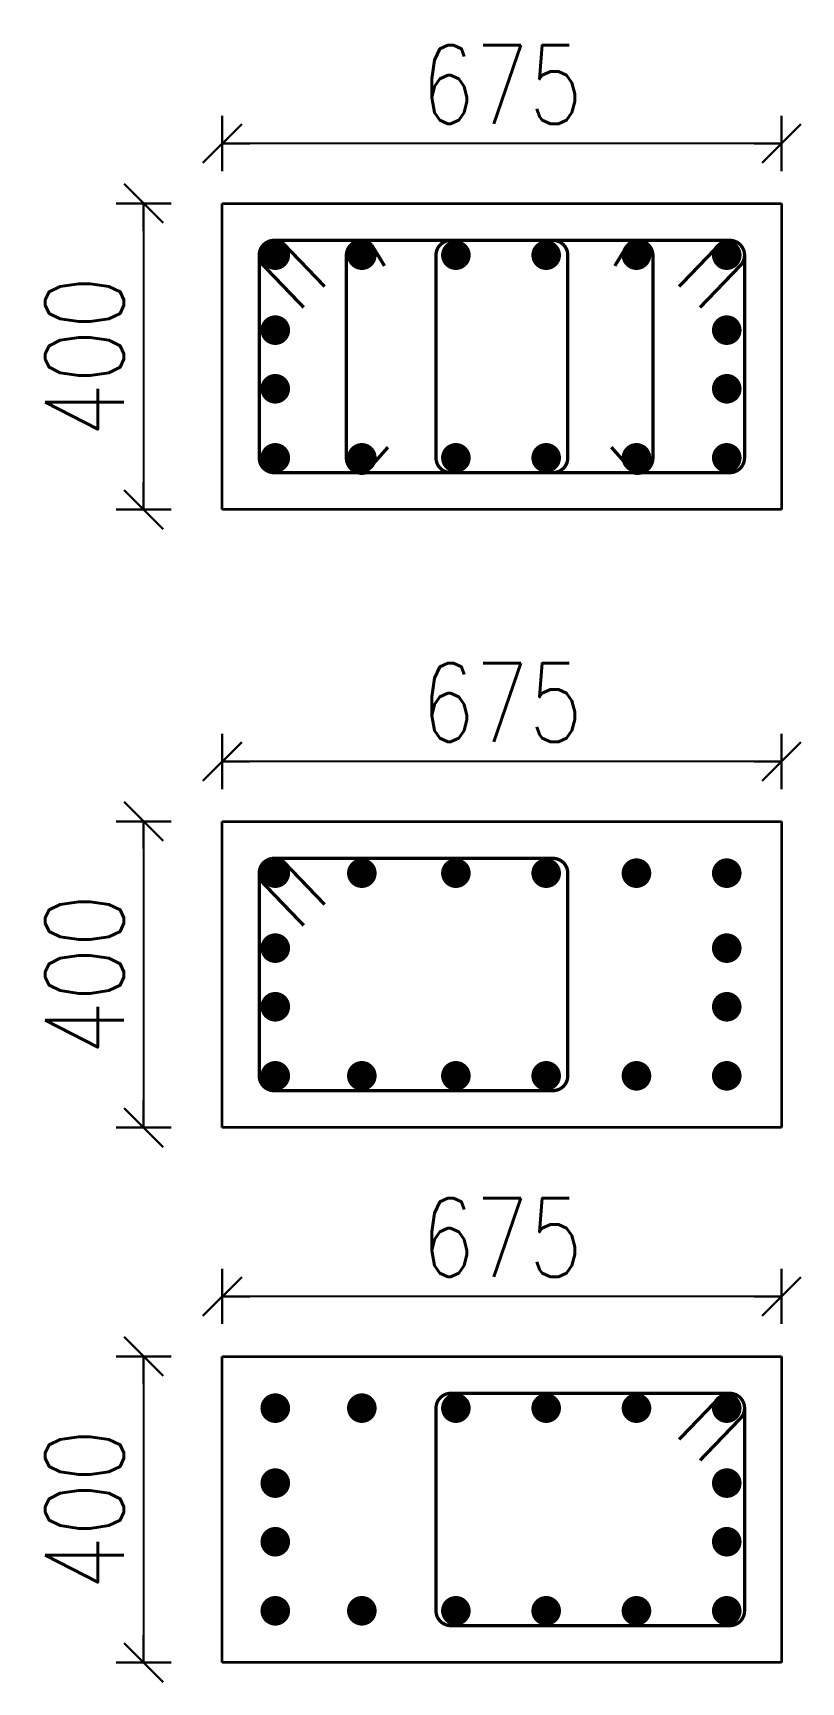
# Model space of a CAD drawing. Header units: inches. Extents: x 683042 to 921062, y -316188 to -5771.
# Drawn here: x 851501 to 854430, y -135439 to -129145 of the extents above; entities that cross this region are included whole.
import ezdxf

# ---------------------------------------------------------------- set-up
doc = ezdxf.new("R2010")
doc.units = ezdxf.units.IN
doc.header["$MEASUREMENT"] = 0
for name, color, linetype, lineweight in [('1-r.c.c.', 1, 'Continuous', 13), ('DIM', 135, 'Continuous', 30), ('SCHEDULE', 7, 'Continuous', 30), ('STEEL', 5, 'Continuous', 30)]:
    doc.layers.add(name, color=color, linetype=linetype, lineweight=lineweight)
doc.styles.add('DIM', font='romans.shx', dxfattribs={"width": 0.8})
doc.dimstyles.new('FND', dxfattribs={"dimscale": 3, "dimtxt": 2, "dimasz": 1.5, "dimexe": 1, "dimexo": 0, "dimgap": 0.5, "dimtad": 1, "dimlfac": 0.25, "dimzin": 11, "dimdsep": 46, "dimtxsty": 'DIM', "dimblk1": 'TICK', "dimblk2": 'TICK', "dimsah": 1, "dimcen": 0, "dimdle": 0.3, "dimse1": 1, "dimse2": 1, "dimclrd": 256, "dimclre": 256, "dimclrt": 256, "dimadec": 0, "dimazin": 0, "dimtfac": 0.75, "dimtix": 1, "dimtofl": 0, "dimtmove": 2, "dimatfit": 3, "dimldrblk": 'TICK', "dimfxl": 1, "dimtolj": 1, "dimtzin": 11, "dimarcsym": 0})

msp = doc.modelspace()

# ---------------------------------------------------------------- blocks, each defined once
blk = doc.blocks.new('TICK')
for p, q in [((-0.707, -0.707), (0.707, 0.707)), ((0, -1), (0, 1)), ((0, 0), (-1, 0))]:
    blk.add_line(p, q)
blk = doc.blocks.new('*D295')
at = {"layer": 'Defpoints', "color": 0, "transparency": 16777216}
for p in [(852222.6, -131925.9), (852222.6, -132154.5), (854356.2, -132154.5)]:
    blk.add_point(p, dxfattribs=at)
at = {"layer": 'DIM', "lineweight": -2, "transparency": 16777216}
blk.add_line((854251.2, -131925.9), (852327.6, -131925.9), dxfattribs=at)
at = {"layer": 'DIM', "lineweight": -2, "transparency": 16777216, "xscale": 105, "yscale": 105, "zscale": 105, "rotation": 180}
blk.add_blockref('TICK', (852222.6, -131925.9), dxfattribs=at)
at = {"layer": 'DIM', "lineweight": -2, "transparency": 16777216, "xscale": 105, "yscale": 105, "zscale": 105}
blk.add_blockref('TICK', (854356.2, -131925.9), dxfattribs=at)
at = {"layer": 'DIM', "lineweight": 35, "transparency": 16777216, "insert": (853289.4, -131700.9), "char_height": 300, "attachment_point": 5, "style": 'DIM'}
blk.add_mtext('\\A1;675', dxfattribs=at)
blk = doc.blocks.new('*D296')
at = {"layer": 'Defpoints', "color": 0, "transparency": 16777216}
for p in [(852222.6, -132154.5), (851922.6, -133323.1), (852222.6, -133323.1)]:
    blk.add_point(p, dxfattribs=at)
at = {"layer": 'DIM', "lineweight": -2, "transparency": 16777216}
blk.add_line((851922.6, -132259.5), (851922.6, -133218.1), dxfattribs=at)
at = {"layer": 'DIM', "lineweight": -2, "transparency": 16777216, "xscale": 105, "yscale": 105, "zscale": 105}
for p, rotation in [((851922.6, -132154.5), 90), ((851922.6, -133323.1), 270)]:
    blk.add_blockref('TICK', p, dxfattribs=dict(at, rotation=rotation))
at = {"layer": 'DIM', "lineweight": 35, "transparency": 16777216, "insert": (851697.6, -132738.8), "char_height": 300, "attachment_point": 5, "rotation": 90, "style": 'DIM'}
blk.add_mtext('\\A1;400', dxfattribs=at)
blk = doc.blocks.new('*D297')
at = {"layer": 'Defpoints', "color": 0, "transparency": 16777216}
for p in [(852222.6, -129567.3), (852222.6, -129795.9), (854356.2, -129795.9)]:
    blk.add_point(p, dxfattribs=at)
at = {"layer": 'DIM', "lineweight": -2, "transparency": 16777216}
blk.add_line((854251.2, -129567.3), (852327.6, -129567.3), dxfattribs=at)
at = {"layer": 'DIM', "lineweight": -2, "transparency": 16777216, "xscale": 105, "yscale": 105, "zscale": 105, "rotation": 180}
blk.add_blockref('TICK', (852222.6, -129567.3), dxfattribs=at)
at = {"layer": 'DIM', "lineweight": -2, "transparency": 16777216, "xscale": 105, "yscale": 105, "zscale": 105}
blk.add_blockref('TICK', (854356.2, -129567.3), dxfattribs=at)
at = {"layer": 'DIM', "lineweight": 35, "transparency": 16777216, "insert": (853289.4, -129342.3), "char_height": 300, "attachment_point": 5, "style": 'DIM'}
blk.add_mtext('\\A1;675', dxfattribs=at)
blk = doc.blocks.new('*D298')
at = {"layer": 'Defpoints', "color": 0, "transparency": 16777216}
for p in [(852222.6, -129795.9), (851922.6, -130964.5), (852222.6, -130964.5)]:
    blk.add_point(p, dxfattribs=at)
at = {"layer": 'DIM', "lineweight": -2, "transparency": 16777216}
blk.add_line((851922.6, -129900.9), (851922.6, -130859.5), dxfattribs=at)
at = {"layer": 'DIM', "lineweight": -2, "transparency": 16777216, "xscale": 105, "yscale": 105, "zscale": 105}
for p, rotation in [((851922.6, -129795.9), 90), ((851922.6, -130964.5), 270)]:
    blk.add_blockref('TICK', p, dxfattribs=dict(at, rotation=rotation))
at = {"layer": 'DIM', "lineweight": 35, "transparency": 16777216, "insert": (851697.6, -130380.2), "char_height": 300, "attachment_point": 5, "rotation": 90, "style": 'DIM'}
blk.add_mtext('\\A1;400', dxfattribs=at)
blk = doc.blocks.new('*D299')
at = {"layer": 'Defpoints', "color": 0, "transparency": 16777216}
for p in [(852222.6, -133967.7), (852222.6, -134196.3), (854356.2, -134196.3)]:
    blk.add_point(p, dxfattribs=at)
at = {"layer": 'DIM', "lineweight": -2, "transparency": 16777216}
blk.add_line((854251.2, -133967.7), (852327.6, -133967.7), dxfattribs=at)
at = {"layer": 'DIM', "lineweight": -2, "transparency": 16777216, "xscale": 105, "yscale": 105, "zscale": 105, "rotation": 180}
blk.add_blockref('TICK', (852222.6, -133967.7), dxfattribs=at)
at = {"layer": 'DIM', "lineweight": -2, "transparency": 16777216, "xscale": 105, "yscale": 105, "zscale": 105}
blk.add_blockref('TICK', (854356.2, -133967.7), dxfattribs=at)
at = {"layer": 'DIM', "lineweight": 35, "transparency": 16777216, "insert": (853289.4, -133742.7), "char_height": 300, "attachment_point": 5, "style": 'DIM'}
blk.add_mtext('\\A1;675', dxfattribs=at)
blk = doc.blocks.new('*D300')
at = {"layer": 'Defpoints', "color": 0, "transparency": 16777216}
for p in [(852222.6, -134196.3), (851922.6, -135364.9), (852222.6, -135364.9)]:
    blk.add_point(p, dxfattribs=at)
at = {"layer": 'DIM', "lineweight": -2, "transparency": 16777216}
blk.add_line((851922.6, -134301.3), (851922.6, -135259.9), dxfattribs=at)
at = {"layer": 'DIM', "lineweight": -2, "transparency": 16777216, "xscale": 105, "yscale": 105, "zscale": 105}
for p, rotation in [((851922.6, -134196.3), 90), ((851922.6, -135364.9), 270)]:
    blk.add_blockref('TICK', p, dxfattribs=dict(at, rotation=rotation))
at = {"layer": 'DIM', "lineweight": 35, "transparency": 16777216, "insert": (851697.6, -134780.6), "char_height": 300, "attachment_point": 5, "rotation": 90, "style": 'DIM'}
blk.add_mtext('\\A1;400', dxfattribs=at)

# ---------------------------------------------------------------- dimensions: what is measured, and where the dimension line sits
at = {"layer": 'DIM', "lineweight": 35}
for p1, p2, distance, text, picture, middle in [((854356.248, -129795.936), (852222.644, -129795.936), -228.591, '675', '*D297', (853289.446, -129342.345)), ((852222.644, -129795.936), (852222.644, -130964.54), -300.028, '400', '*D298', (851697.615, -130380.238)), ((854356.248, -132154.514), (852222.644, -132154.514), -228.591, '675', '*D295', (853289.446, -131700.924)), ((852222.644, -132154.514), (852222.644, -133323.119), -300.028, '400', '*D296', (851697.615, -132738.817)), ((854356.248, -134196.27), (852222.644, -134196.27), -228.591, '675', '*D299', (853289.446, -133742.679)), ((852222.644, -134196.27), (852222.644, -135364.874), -300.028, '400', '*D300', (851697.615, -134780.572))]:
    dim = msp.add_aligned_dim(p1=p1, p2=p2, distance=distance, text=text, dimstyle='FND', override={"dimtxt": 100, "dimasz": 35, "dimgap": 25, "dimpost": '"'}, dxfattribs=at)
    dim.commit()
    dim.dimension.update_dxf_attribs({"geometry": picture, "text_midpoint": middle})

# ---------------------------------------------------------------- linework, layer by layer
at = {"layer": '1-r.c.c.', "lineweight": 35}
for p, q in [((852222.644, -129795.936), (854356.248, -129795.936)), ((852222.644, -130964.54), (852222.644, -129795.936)), ((854356.248, -129795.936), (854356.248, -130964.54)), ((854356.248, -130964.54), (852222.644, -130964.54)), ((852222.644, -132154.514), (854356.248, -132154.514)), ((852222.644, -133323.119), (852222.644, -132154.514)), ((854356.248, -132154.514), (854356.248, -133323.119)), ((854356.248, -133323.119), (852222.644, -133323.119)), ((852222.644, -134196.27), (854356.248, -134196.27)), ((852222.644, -135364.874), (852222.644, -134196.27)), ((854356.248, -134196.27), (854356.248, -135364.874)), ((854356.248, -135364.874), (852222.644, -135364.874))]:
    msp.add_line(p, q, dxfattribs=at)
at = {"layer": 'SCHEDULE', "color": 1, "lineweight": 35, "const_width": 56.445, "flags": 128}
for points in [[(852424.99, -129965.269, 1), (852424.99, -130021.714, 1)], [(854147.252, -129965.269, -1), (854147.252, -130021.714, -1)], [(852424.99, -130795.207, -1), (852424.99, -130738.762, -1)], [(854147.252, -130795.207, 1), (854147.252, -130738.762, 1)], [(852424.99, -132323.848, 1), (852424.99, -132380.293, 1)], [(854147.252, -132323.848, -1), (854147.252, -132380.293, -1)], [(852424.99, -133153.785, -1), (852424.99, -133097.341, -1)], [(854147.252, -133153.785, 1), (854147.252, -133097.341, 1)], [(852424.99, -134365.603, 1), (852424.99, -134422.048, 1)], [(854147.252, -134365.603, -1), (854147.252, -134422.048, -1)], [(852424.99, -135195.54, -1), (852424.99, -135139.096, -1)], [(854147.252, -135195.54, 1), (854147.252, -135139.096, 1)]]:
    msp.add_lwpolyline(points, format="xyb", close=True, dxfattribs=at)
at = {"layer": 'SCHEDULE', "lineweight": 35, "const_width": 56.445, "flags": 128}
for points in [[(852755.221, -129965.269, 1), (852755.221, -130021.714, 1)], [(853113.895, -129965.269, 1), (853113.895, -130021.714, 1)], [(853458.347, -129965.269, 1), (853458.347, -130021.714, 1)], [(853802.799, -129965.269, 1), (853802.799, -130021.714, 1)], [(852424.99, -130307.823, -1), (852424.99, -130251.378, -1)], [(854147.252, -130307.823, 1), (854147.252, -130251.378, 1)], [(852424.99, -130531.638, -1), (852424.99, -130475.193, -1)], [(854147.252, -130531.638, 1), (854147.252, -130475.193, 1)], [(852755.221, -130795.207, -1), (852755.221, -130738.762, -1)], [(853113.895, -130795.207, -1), (853113.895, -130738.762, -1)], [(853458.347, -130795.207, -1), (853458.347, -130738.762, -1)], [(853802.799, -130795.207, -1), (853802.799, -130738.762, -1)], [(852755.221, -132323.848, 1), (852755.221, -132380.293, 1)], [(853113.895, -132323.848, 1), (853113.895, -132380.293, 1)], [(853458.347, -132323.848, 1), (853458.347, -132380.293, 1)], [(853802.799, -132323.848, 1), (853802.799, -132380.293, 1)], [(852424.99, -132666.401, -1), (852424.99, -132609.957, -1)], [(854147.252, -132666.401, 1), (854147.252, -132609.957, 1)], [(852424.99, -132890.217, -1), (852424.99, -132833.772, -1)], [(854147.252, -132890.217, 1), (854147.252, -132833.772, 1)], [(852755.221, -133153.785, -1), (852755.221, -133097.341, -1)], [(853113.895, -133153.785, -1), (853113.895, -133097.341, -1)], [(853458.347, -133153.785, -1), (853458.347, -133097.341, -1)], [(853802.799, -133153.785, -1), (853802.799, -133097.341, -1)], [(852755.221, -134365.603, 1), (852755.221, -134422.048, 1)], [(853113.895, -134365.603, 1), (853113.895, -134422.048, 1)], [(853458.347, -134365.603, 1), (853458.347, -134422.048, 1)], [(853802.799, -134365.603, 1), (853802.799, -134422.048, 1)], [(852424.99, -134708.156, -1), (852424.99, -134651.712, -1)], [(854147.252, -134708.156, 1), (854147.252, -134651.712, 1)], [(852424.99, -134931.972, -1), (852424.99, -134875.527, -1)], [(854147.252, -134931.972, 1), (854147.252, -134875.527, 1)], [(852755.221, -135195.54, -1), (852755.221, -135139.096, -1)], [(853113.895, -135195.54, -1), (853113.895, -135139.096, -1)], [(853458.347, -135195.54, -1), (853458.347, -135139.096, -1)], [(853802.799, -135195.54, -1), (853802.799, -135139.096, -1)]]:
    msp.add_lwpolyline(points, format="xyb", close=True, dxfattribs=at)
at = {"layer": 'STEEL', "color": 170, "lineweight": 35, "const_width": 12.7, "flags": 128}
for points in [[(852533.517, -130192.896), (852380.287, -130033.404, -0.66817864), (852420.199, -129937.047), (853484.374, -129937.047, -0.41421356), (853540.819, -129993.492), (853540.819, -130766.984, -0.41421356), (853484.374, -130823.429), (852420.199, -130823.429, -0.41421356), (852363.755, -130766.984), (852363.755, -129993.492, -0.66817864), (852460.112, -129953.579), (852613.342, -130113.071)], [(852854.994, -130726.143), (852768.199, -130824.446, -0.47557038), (852696.32, -130768.002), (852696.32, -129994.509, -0.66817864), (852792.677, -129954.597), (852841.601, -130034.342)], [(854045.374, -130192.896), (854198.604, -130033.404, 0.66817864), (854158.692, -129937.047), (853094.517, -129937.047, 0.41421356), (853038.073, -129993.492), (853038.073, -130766.984, 0.41421356), (853094.517, -130823.429), (854158.692, -130823.429, 0.41421356), (854215.136, -130766.984), (854215.136, -129993.492, 0.66817864), (854118.78, -129953.579), (853965.55, -130113.071)], [(853706.89, -130726.143), (853793.686, -130824.446, 0.47557038), (853865.564, -130768.002), (853865.564, -129994.509, 0.66817864), (853769.207, -129954.597), (853720.283, -130034.342)], [(852533.517, -132551.474), (852380.287, -132391.983, -0.66817864), (852420.199, -132295.626), (853484.374, -132295.626, -0.41421356), (853540.819, -132352.07), (853540.819, -133125.563, -0.41421356), (853484.374, -133182.008), (852420.199, -133182.008, -0.41421356), (852363.755, -133125.563), (852363.755, -132352.07, -0.66817864), (852460.112, -132312.158), (852613.342, -132471.65)], [(854045.374, -134593.23), (854198.604, -134433.738, 0.66817864), (854158.692, -134337.381), (853094.517, -134337.381, 0.41421356), (853038.073, -134393.825), (853038.073, -135167.318, 0.41421356), (853094.517, -135223.763), (854158.692, -135223.763, 0.41421356), (854215.136, -135167.318), (854215.136, -134393.825, 0.66817864), (854118.78, -134353.913), (853965.55, -134513.405)]]:
    msp.add_lwpolyline(points, format="xyb", dxfattribs=at)

msp.set_redraw_order([(e.dxf.handle, doc.entitydb.next_handle()) for e in msp.query("TEXT MTEXT ATTDEF DIMENSION ARC_DIMENSION")])  # texts and dimensions are drawn at this point

doc.saveas('drawing.dxf')
